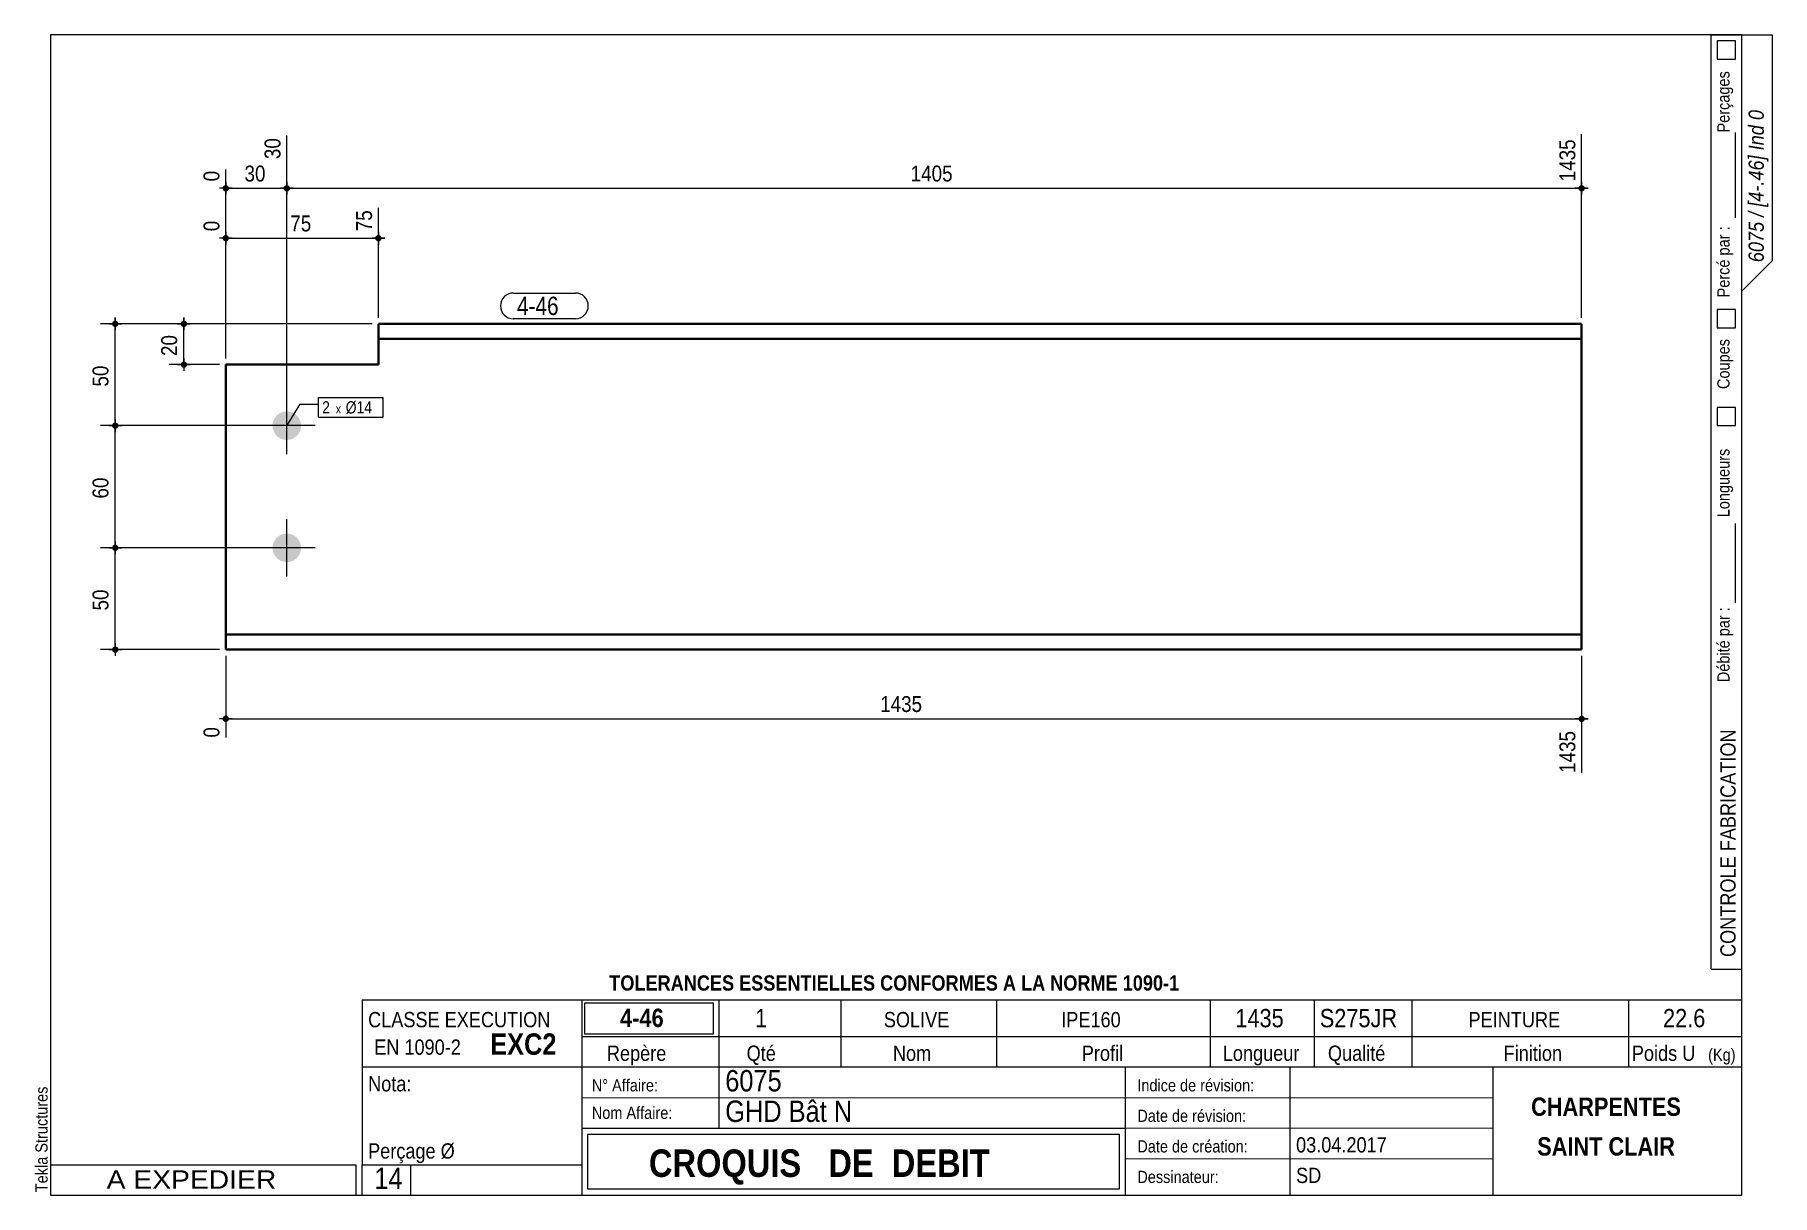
# Model space of a CAD drawing. Header units: millimetres. Extents: x 2 to 287, y 5 to 195.
import ezdxf

# ---------------------------------------------------------------- set-up
doc = ezdxf.new("R2010")
doc.units = ezdxf.units.MM
for name, color, linetype, lineweight in [('Autre type objet', 1, 'Continuous', 0), ('Boulon', 7, 'Continuous', 0), ('Cotation', 7, 'Continuous', 0), ('Désignation boulon', 3, 'Continuous', 0), ('Feuille dessin', 5, 'Continuous', 0), ('Piece', 2, 'Continuous', 0), ('Repère pièce', 3, 'Continuous', 0)]:
    doc.layers.add(name, color=color, linetype=linetype, lineweight=lineweight)
doc.styles.add('ARIAL', font='ARIAL.TTF')
doc.styles.add('ARIAL_BOLD', font='ARIALBD.TTF')
doc.styles.add('ARIAL_ITALIC', font='ARIALI.TTF')
doc.styles.add('ARIAL_NARROW', font='ARIAL.TTF')
doc.styles.add('COMIC_SANS_MS', font='COMIC.TTF')

# ---------------------------------------------------------------- blocks, each defined once
blk = doc.blocks.new('*A1')
at = {"layer": 'Boulon'}
for points in [[(46.01, 130.94), (46.01, 130.88), (46.01, 130.83), (46, 130.77), (46, 130.71), (45.99, 130.66), (45.98, 130.6), (45.97, 130.54), (45.96, 130.49), (45.94, 130.43), (45.93, 130.38), (45.91, 130.32), (45.9, 130.27), (45.88, 130.21), (45.86, 130.16), (45.84, 130.11), (45.81, 130.05), (45.79, 130), (45.76, 129.95), (45.74, 129.9), (45.71, 129.85), (45.68, 129.8), (45.65, 129.75), (45.62, 129.7), (45.59, 129.66), (45.55, 129.61), (45.52, 129.56), (45.48, 129.52), (45.45, 129.47), (45.41, 129.43), (45.37, 129.39), (45.33, 129.35), (45.29, 129.31), (45.25, 129.27), (45.2, 129.23), (45.16, 129.19), (45.12, 129.16), (45.07, 129.12), (45.02, 129.09), (44.98, 129.06), (44.93, 129.03), (44.88, 129), (44.83, 128.97), (44.78, 128.94), (44.73, 128.91), (44.68, 128.89), (44.63, 128.87), (44.57, 128.84), (44.52, 128.82), (44.47, 128.8), (44.41, 128.78), (44.36, 128.77), (44.3, 128.75), (44.25, 128.74), (44.19, 128.72), (44.14, 128.71), (44.08, 128.7), (44.02, 128.69), (43.97, 128.68), (43.91, 128.68), (43.85, 128.67), (43.79, 128.67), (43.74, 128.67), (43.68, 128.67), (43.62, 128.67), (43.57, 128.67), (43.51, 128.67), (43.45, 128.68), (43.39, 128.68), (43.34, 128.69), (43.28, 128.7), (43.22, 128.71), (43.17, 128.72), (43.11, 128.74), (43.06, 128.75), (43, 128.77), (42.95, 128.78), (42.89, 128.8), (42.84, 128.82), (42.79, 128.84), (42.73, 128.87), (42.68, 128.89), (42.63, 128.91), (42.58, 128.94), (42.53, 128.97), (42.48, 129), (42.43, 129.03), (42.38, 129.06), (42.34, 129.09), (42.29, 129.12), (42.24, 129.16), (42.2, 129.19), (42.16, 129.23), (42.11, 129.27), (42.07, 129.31), (42.03, 129.35), (41.99, 129.39), (41.95, 129.43), (41.91, 129.47), (41.88, 129.52), (41.84, 129.56), (41.81, 129.61), (41.77, 129.66), (41.74, 129.7), (41.71, 129.75), (41.68, 129.8), (41.65, 129.85), (41.62, 129.9), (41.6, 129.95), (41.57, 130), (41.55, 130.05), (41.52, 130.11), (41.5, 130.16), (41.48, 130.21), (41.46, 130.27), (41.45, 130.32), (41.43, 130.38), (41.42, 130.43), (41.4, 130.49), (41.39, 130.54), (41.38, 130.6), (41.37, 130.66), (41.36, 130.71), (41.36, 130.77), (41.35, 130.83), (41.35, 130.88), (41.35, 130.94), (41.35, 131), (41.35, 131.06), (41.35, 131.11), (41.35, 131.17), (41.36, 131.23), (41.36, 131.28), (41.37, 131.34), (41.38, 131.4), (41.39, 131.45), (41.4, 131.51), (41.42, 131.57), (41.43, 131.62), (41.45, 131.68), (41.46, 131.73), (41.48, 131.78), (41.5, 131.84), (41.52, 131.89), (41.55, 131.94), (41.57, 132), (41.6, 132.05), (41.62, 132.1), (41.65, 132.15), (41.68, 132.2), (41.71, 132.25), (41.74, 132.29), (41.77, 132.34), (41.81, 132.39), (41.84, 132.43), (41.88, 132.48), (41.91, 132.52), (41.95, 132.57), (41.99, 132.61), (42.03, 132.65), (42.07, 132.69), (42.11, 132.73), (42.16, 132.77), (42.2, 132.8), (42.24, 132.84), (42.29, 132.87), (42.34, 132.91), (42.38, 132.94), (42.43, 132.97), (42.48, 133), (42.53, 133.03), (42.58, 133.06), (42.63, 133.08), (42.68, 133.11), (42.73, 133.13), (42.79, 133.15), (42.84, 133.18), (42.89, 133.2), (42.95, 133.21), (43, 133.23), (43.06, 133.25), (43.11, 133.26), (43.17, 133.28), (43.22, 133.29), (43.28, 133.3), (43.34, 133.31), (43.39, 133.31), (43.45, 133.32), (43.51, 133.33), (43.57, 133.33), (43.62, 133.33), (43.68, 133.33), (43.74, 133.33), (43.79, 133.33), (43.85, 133.33), (43.91, 133.32), (43.97, 133.31), (44.02, 133.31), (44.08, 133.3), (44.14, 133.29), (44.19, 133.28), (44.25, 133.26), (44.3, 133.25), (44.36, 133.23), (44.41, 133.21), (44.47, 133.2), (44.52, 133.18), (44.57, 133.15), (44.63, 133.13), (44.68, 133.11), (44.73, 133.08), (44.78, 133.06), (44.83, 133.03), (44.88, 133), (44.93, 132.97), (44.98, 132.94), (45.02, 132.91), (45.07, 132.87), (45.12, 132.84), (45.16, 132.8), (45.2, 132.77), (45.25, 132.73), (45.29, 132.69), (45.33, 132.65), (45.37, 132.61), (45.41, 132.57), (45.45, 132.52), (45.48, 132.48), (45.52, 132.43), (45.55, 132.39), (45.59, 132.34), (45.62, 132.29), (45.65, 132.25), (45.68, 132.2), (45.71, 132.15), (45.74, 132.1), (45.76, 132.05), (45.79, 132), (45.81, 131.94), (45.84, 131.89), (45.86, 131.84), (45.88, 131.78), (45.9, 131.73), (45.91, 131.68), (45.93, 131.62), (45.94, 131.57), (45.96, 131.51), (45.97, 131.45), (45.98, 131.4), (45.99, 131.34), (46, 131.28), (46, 131.23), (46.01, 131.17), (46.01, 131.11), (46.01, 131.06), (46.01, 131)], [(46.01, 110.94), (46.01, 110.88), (46.01, 110.83), (46, 110.77), (46, 110.71), (45.99, 110.66), (45.98, 110.6), (45.97, 110.54), (45.96, 110.49), (45.94, 110.43), (45.93, 110.38), (45.91, 110.32), (45.9, 110.27), (45.88, 110.21), (45.86, 110.16), (45.84, 110.11), (45.81, 110.05), (45.79, 110), (45.76, 109.95), (45.74, 109.9), (45.71, 109.85), (45.68, 109.8), (45.65, 109.75), (45.62, 109.7), (45.59, 109.66), (45.55, 109.61), (45.52, 109.56), (45.48, 109.52), (45.45, 109.47), (45.41, 109.43), (45.37, 109.39), (45.33, 109.35), (45.29, 109.31), (45.25, 109.27), (45.2, 109.23), (45.16, 109.19), (45.12, 109.16), (45.07, 109.12), (45.02, 109.09), (44.98, 109.06), (44.93, 109.03), (44.88, 109), (44.83, 108.97), (44.78, 108.94), (44.73, 108.91), (44.68, 108.89), (44.63, 108.87), (44.57, 108.84), (44.52, 108.82), (44.47, 108.8), (44.41, 108.78), (44.36, 108.77), (44.3, 108.75), (44.25, 108.74), (44.19, 108.72), (44.14, 108.71), (44.08, 108.7), (44.02, 108.69), (43.97, 108.68), (43.91, 108.68), (43.85, 108.67), (43.79, 108.67), (43.74, 108.67), (43.68, 108.67), (43.62, 108.67), (43.57, 108.67), (43.51, 108.67), (43.45, 108.68), (43.39, 108.68), (43.34, 108.69), (43.28, 108.7), (43.22, 108.71), (43.17, 108.72), (43.11, 108.74), (43.06, 108.75), (43, 108.77), (42.95, 108.78), (42.89, 108.8), (42.84, 108.82), (42.79, 108.84), (42.73, 108.87), (42.68, 108.89), (42.63, 108.91), (42.58, 108.94), (42.53, 108.97), (42.48, 109), (42.43, 109.03), (42.38, 109.06), (42.34, 109.09), (42.29, 109.12), (42.24, 109.16), (42.2, 109.19), (42.16, 109.23), (42.11, 109.27), (42.07, 109.31), (42.03, 109.35), (41.99, 109.39), (41.95, 109.43), (41.91, 109.47), (41.88, 109.52), (41.84, 109.56), (41.81, 109.61), (41.77, 109.66), (41.74, 109.7), (41.71, 109.75), (41.68, 109.8), (41.65, 109.85), (41.62, 109.9), (41.6, 109.95), (41.57, 110), (41.55, 110.05), (41.52, 110.11), (41.5, 110.16), (41.48, 110.21), (41.46, 110.27), (41.45, 110.32), (41.43, 110.38), (41.42, 110.43), (41.4, 110.49), (41.39, 110.54), (41.38, 110.6), (41.37, 110.66), (41.36, 110.71), (41.36, 110.77), (41.35, 110.83), (41.35, 110.88), (41.35, 110.94), (41.35, 111), (41.35, 111.06), (41.35, 111.11), (41.35, 111.17), (41.36, 111.23), (41.36, 111.28), (41.37, 111.34), (41.38, 111.4), (41.39, 111.45), (41.4, 111.51), (41.42, 111.57), (41.43, 111.62), (41.45, 111.68), (41.46, 111.73), (41.48, 111.78), (41.5, 111.84), (41.52, 111.89), (41.55, 111.94), (41.57, 112), (41.6, 112.05), (41.62, 112.1), (41.65, 112.15), (41.68, 112.2), (41.71, 112.25), (41.74, 112.29), (41.77, 112.34), (41.81, 112.39), (41.84, 112.43), (41.88, 112.48), (41.91, 112.52), (41.95, 112.57), (41.99, 112.61), (42.03, 112.65), (42.07, 112.69), (42.11, 112.73), (42.16, 112.77), (42.2, 112.8), (42.24, 112.84), (42.29, 112.87), (42.34, 112.91), (42.38, 112.94), (42.43, 112.97), (42.48, 113), (42.53, 113.03), (42.58, 113.06), (42.63, 113.08), (42.68, 113.11), (42.73, 113.13), (42.79, 113.15), (42.84, 113.18), (42.89, 113.2), (42.95, 113.21), (43, 113.23), (43.06, 113.25), (43.11, 113.26), (43.17, 113.28), (43.22, 113.29), (43.28, 113.3), (43.34, 113.31), (43.39, 113.31), (43.45, 113.32), (43.51, 113.33), (43.57, 113.33), (43.62, 113.33), (43.68, 113.33), (43.74, 113.33), (43.79, 113.33), (43.85, 113.33), (43.91, 113.32), (43.97, 113.31), (44.02, 113.31), (44.08, 113.3), (44.14, 113.29), (44.19, 113.28), (44.25, 113.26), (44.3, 113.25), (44.36, 113.23), (44.41, 113.21), (44.47, 113.2), (44.52, 113.18), (44.57, 113.15), (44.63, 113.13), (44.68, 113.11), (44.73, 113.08), (44.78, 113.06), (44.83, 113.03), (44.88, 113), (44.93, 112.97), (44.98, 112.94), (45.02, 112.91), (45.07, 112.87), (45.12, 112.84), (45.16, 112.8), (45.2, 112.77), (45.25, 112.73), (45.29, 112.69), (45.33, 112.65), (45.37, 112.61), (45.41, 112.57), (45.45, 112.52), (45.48, 112.48), (45.52, 112.43), (45.55, 112.39), (45.59, 112.34), (45.62, 112.29), (45.65, 112.25), (45.68, 112.2), (45.71, 112.15), (45.74, 112.1), (45.76, 112.05), (45.79, 112), (45.81, 111.94), (45.84, 111.89), (45.86, 111.84), (45.88, 111.78), (45.9, 111.73), (45.91, 111.68), (45.93, 111.62), (45.94, 111.57), (45.96, 111.51), (45.97, 111.45), (45.98, 111.4), (45.99, 111.34), (46, 111.28), (46, 111.23), (46.01, 111.17), (46.01, 111.11), (46.01, 111.06), (46.01, 111)]]:
    blk.add_hatch(color=256, dxfattribs=at).paths.add_polyline_path(points, flags=17)
at = {"layer": 'Boulon', "linetype": 'Continuous', "lineweight": 0}
for p, q in [((43.68, 126.33), (43.68, 135.67)), ((48.35, 131), (39.01, 131)), ((43.68, 106.33), (43.68, 115.67)), ((48.35, 111), (39.01, 111))]:
    blk.add_line(p, q, dxfattribs=at)
blk = doc.blocks.new('*A2')
at = {"layer": 'Piece', "color": 2, "linetype": 'Continuous', "lineweight": 40}
for p, q in [((125.346667, 147.665221), (58.68, 147.665221)), ((58.68, 147.665221), (58.68, 140.998555)), ((125.346667, 145.198555), (58.68, 145.198555)), ((255.78, 147.665221), (125.446667, 147.665221)), ((255.78, 145.198555), (125.446667, 145.198555)), ((255.78, 147.665221), (255.78, 94.331888)), ((58.68, 140.998555), (33.68, 140.998555)), ((33.68, 140.998555), (33.68, 94.331888)), ((125.346667, 96.798555), (33.68, 96.798555)), ((255.78, 96.798555), (125.446667, 96.798555)), ((125.346667, 94.331888), (33.68, 94.331888)), ((255.78, 94.331888), (125.446667, 94.331888))]:
    blk.add_line(p, q, dxfattribs=at)
blk = doc.blocks.new('*A3')
at = {"layer": 'Feuille dessin', "linetype": 'Continuous', "lineweight": 0}
for p, q in [((282, 195), (5, 195)), ((5, 195), (5, 5)), ((282, 5), (282, 195)), ((5, 5), (282, 5))]:
    blk.add_line(p, q, dxfattribs=at)
at = {"layer": 'Feuille dessin', "style": 'ARIAL', "width": 0.85}
blk.add_text('Tekla Structures', height=2, rotation=90, dxfattribs=at).set_placement((4.5, 5.5))
blk = doc.blocks.new('*A4')
at = {"layer": 'Autre type objet', "linetype": 'Continuous', "lineweight": 0}
for p, q in [((277, 42), (277, 195)), ((277, 195), (287, 195)), ((278, 194), (278, 191)), ((281, 194), (278, 194)), ((281, 191), (281, 194)), ((282, 42), (282, 195)), ((287, 195), (287, 158)), ((278, 191), (281, 191)), ((281, 165), (281, 179)), ((287, 158), (282, 153)), ((278, 150), (278, 147)), ((281, 150), (278, 150)), ((281, 147), (281, 150)), ((278, 147), (281, 147)), ((278, 134), (278, 131)), ((281, 134), (278, 134)), ((281, 131), (281, 134)), ((278, 131), (281, 131)), ((281, 102), (281, 115)), ((277, 42), (282, 42))]:
    blk.add_line(p, q, dxfattribs=at)
at = {"layer": 'Autre type objet', "width": 0.85}
for s, height, style, p in [('Perçages', 2, 'ARIAL', (280, 179)), ('6075 / [4-.46] Ind 0', 2.5, 'ARIAL_ITALIC', (285.619109, 157.760245)), ('Percé par :', 2, 'ARIAL', (280, 152)), ('Coupes', 2, 'ARIAL', (280, 137)), ('Longueurs', 2, 'ARIAL', (280, 116)), ('Débité par :', 2, 'ARIAL', (280, 89)), ('CONTROLE FABRICATION', 2.5, 'ARIAL', (281, 44))]:
    blk.add_text(s, height=height, rotation=90, dxfattribs=dict(at, style=style)).set_placement(p)
blk = doc.blocks.new('*A5')
at = {"layer": 'Autre type objet', "linetype": 'Continuous', "lineweight": 0}
for p, q in [((56, 37), (92, 37)), ((56, 37), (56, 10)), ((92, 37), (92, 10)), ((56, 26), (92, 26)), ((56, 10), (92, 10)), ((56, 5), (56, 10)), ((64, 5), (64, 10)), ((56, 5), (64, 5))]:
    blk.add_line(p, q, dxfattribs=at)
at = {"layer": 'Autre type objet', "width": 0.85}
for s, height, style, p in [('CLASSE EXECUTION', 2.5, 'ARIAL', (57, 32.5)), ('EXC2', 3.5, 'ARIAL_BOLD', (77, 28)), ('EN 1090-2', 2.5, 'ARIAL', (58, 28)), ('Nota:', 2.5, 'ARIAL', (57, 22)), ('Perçage Ø', 2.5, 'ARIAL', (57, 11)), ('14', 3.5, 'ARIAL_NARROW', (58.014234, 6))]:
    blk.add_text(s, height=height, dxfattribs=dict(at, style=style)).set_placement(p)
blk = doc.blocks.new('*A6')
at = {"layer": 'Autre type objet', "linetype": 'Continuous', "lineweight": 0}
for p, q in [((92, 37), (282, 37)), ((92, 37), (92, 31)), ((114.5, 31), (114.5, 37)), ((134.5, 31), (134.5, 37)), ((160, 31), (160, 37)), ((195, 31), (195, 37)), ((212, 31), (212, 37)), ((228, 31), (228, 37)), ((263.5, 31), (263.5, 37)), ((282, 31), (282, 37)), ((92.51953, 36.5), (113.5, 36.5)), ((92.51953, 31.394341), (92.51953, 36.5)), ((113.5, 36.5), (113.5, 31.394341)), ((113.5, 31.394341), (92.51953, 31.394341)), ((92, 31), (282, 31)), ((92, 31), (92, 5)), ((114.5, 16), (114.5, 31)), ((134.5, 26), (134.5, 31)), ((160, 26), (160, 31)), ((195, 26), (195, 31)), ((212, 26), (212, 31)), ((228, 26), (228, 31)), ((263.5, 26), (263.5, 31)), ((282, 5), (282, 31)), ((92, 26), (282, 26)), ((181, 26), (181, 5)), ((208, 26), (208, 5)), ((241.262466, 5), (241.262466, 26)), ((92, 21), (241.327069, 20.935451)), ((92, 16), (181, 16)), ((93, 15), (180, 15)), ((93, 6), (93, 15)), ((180, 15), (180, 6)), ((181, 16), (241.297815, 16.021151)), ((181, 11), (241.217807, 10.969512)), ((180, 6), (93, 6)), ((92, 5), (282, 5))]:
    blk.add_line(p, q, dxfattribs=at)
at = {"layer": 'Autre type objet', "width": 0.85}
for s, height, style, p in [('TOLERANCES ESSENTIELLES CONFORMES A LA NORME 1090-1', 2.5, 'ARIAL_BOLD', (96.5, 38.5)), ('4-46', 3, 'ARIAL_BOLD', (98.285724, 32.540141)), ('1', 3, 'ARIAL', (120.389893, 32.5)), ('SOLIVE', 2.5, 'ARIAL', (141.474609, 32.5)), ('IPE160', 2.5, 'ARIAL', (170.538574, 32.5)), ('1435', 3, 'ARIAL', (199.053223, 32.5)), ('S275JR', 3, 'ARIAL', (212.880127, 32.5)), ('PEINTURE', 2.5, 'ARIAL', (237.24646, 32.5)), ('22.6', 3, 'ARIAL', (269.109863, 32.5)), ('Repère', 2.5, 'ARIAL', (96.112978, 27)), ('Qté', 2.5, 'ARIAL', (119, 27)), ('Nom', 2.5, 'ARIAL', (142.961426, 27)), ('Profil', 2.5, 'ARIAL', (173.903564, 27)), ('Longueur', 2.5, 'ARIAL', (197, 27)), ('Qualité', 2.5, 'ARIAL', (214.218018, 27)), ('Finition', 2.5, 'ARIAL', (243, 27)), ('Poids U', 2.5, 'ARIAL', (264, 27)), ('(Kg)', 2, 'ARIAL', (276.5, 27)), ('N° Affaire:', 2, 'ARIAL', (93.640566, 22)), ('6075', 3.5, 'ARIAL', (115.5, 22)), ('Indice de révision:', 2, 'ARIAL', (183, 22)), ('GHD Bât N', 3.5, 'ARIAL', (115.5, 17)), ('CHARPENTES', 3, 'ARIAL_BOLD', (247.5, 18)), ('Nom Affaire:', 2, 'ARIAL', (93.640566, 17.5)), ('Date de révision:', 2, 'ARIAL', (183, 17)), ('03.04.2017', 2.5, 'ARIAL', (209, 12)), ('SAINT CLAIR', 3, 'ARIAL_BOLD', (248.5, 11.5)), ('CROQUIS   DE  DEBIT', 4.5, 'ARIAL_BOLD', (103, 8)), ('Date de création:', 2, 'ARIAL', (183, 12)), ('Dessinateur:', 2, 'ARIAL', (183, 7)), ('SD', 2.5, 'ARIAL', (209, 7))]:
    blk.add_text(s, height=height, dxfattribs=dict(at, style=style)).set_placement(p)
blk = doc.blocks.new('*A7')
at = {"layer": 'Autre type objet', "linetype": 'Continuous', "lineweight": 0}
for p, q in [((5, 10), (55, 10)), ((5, 10), (5, 5)), ((55, 10), (55, 5)), ((5, 5), (55, 5))]:
    blk.add_line(p, q, dxfattribs=at)
at = {"layer": 'Autre type objet', "style": 'ARIAL', "width": 1.105}
blk.add_text('A EXPEDIER', height=3, dxfattribs=at).set_placement((14.169647, 6.073465))
blk = doc.blocks.new('*A8')
at = {"layer": 'Cotation'}
for points in [[(33.65, 82.48), (33.63, 82.48), (33.6, 82.48), (33.58, 82.49), (33.55, 82.49), (33.53, 82.5), (33.5, 82.51), (33.48, 82.52), (33.46, 82.53), (33.43, 82.54), (33.41, 82.55), (33.39, 82.57), (33.37, 82.58), (33.35, 82.6), (33.33, 82.61), (33.31, 82.63), (33.29, 82.65), (33.28, 82.67), (33.26, 82.69), (33.25, 82.71), (33.23, 82.73), (33.22, 82.75), (33.21, 82.78), (33.2, 82.8), (33.19, 82.82), (33.18, 82.85), (33.18, 82.87), (33.17, 82.9), (33.17, 82.92), (33.16, 82.95), (33.16, 82.97), (33.16, 83), (33.16, 83.02), (33.16, 83.05), (33.17, 83.07), (33.17, 83.1), (33.18, 83.12), (33.18, 83.15), (33.19, 83.17), (33.2, 83.2), (33.21, 83.22), (33.22, 83.24), (33.23, 83.27), (33.25, 83.29), (33.26, 83.31), (33.28, 83.33), (33.29, 83.35), (33.31, 83.37), (33.33, 83.38), (33.35, 83.4), (33.37, 83.42), (33.39, 83.43), (33.41, 83.44), (33.43, 83.46), (33.46, 83.47), (33.48, 83.48), (33.5, 83.49), (33.53, 83.5), (33.55, 83.5), (33.58, 83.51), (33.6, 83.51), (33.63, 83.52), (33.65, 83.52), (33.68, 83.52), (33.71, 83.52), (33.73, 83.52), (33.76, 83.51), (33.78, 83.51), (33.81, 83.5), (33.83, 83.5), (33.86, 83.49), (33.88, 83.48), (33.9, 83.47), (33.93, 83.46), (33.95, 83.44), (33.97, 83.43), (33.99, 83.42), (34.01, 83.4), (34.03, 83.38), (34.05, 83.37), (34.07, 83.35), (34.08, 83.33), (34.1, 83.31), (34.11, 83.29), (34.13, 83.27), (34.14, 83.24), (34.15, 83.22), (34.16, 83.2), (34.17, 83.17), (34.18, 83.15), (34.18, 83.12), (34.19, 83.1), (34.19, 83.07), (34.2, 83.05), (34.2, 83.02), (34.2, 83), (34.2, 82.97), (34.2, 82.95), (34.19, 82.92), (34.19, 82.9), (34.18, 82.87), (34.18, 82.85), (34.17, 82.82), (34.16, 82.8), (34.15, 82.78), (34.14, 82.75), (34.13, 82.73), (34.11, 82.71), (34.1, 82.69), (34.08, 82.67), (34.07, 82.65), (34.05, 82.63), (34.03, 82.61), (34.01, 82.6), (33.99, 82.58), (33.97, 82.57), (33.95, 82.55), (33.93, 82.54), (33.9, 82.53), (33.88, 82.52), (33.86, 82.51), (33.83, 82.5), (33.81, 82.49), (33.78, 82.49), (33.76, 82.48), (33.73, 82.48), (33.71, 82.48), (33.68, 82.48)], [(255.75, 82.48), (255.73, 82.48), (255.7, 82.48), (255.68, 82.49), (255.65, 82.49), (255.63, 82.5), (255.6, 82.51), (255.58, 82.52), (255.56, 82.53), (255.53, 82.54), (255.51, 82.55), (255.49, 82.57), (255.47, 82.58), (255.45, 82.6), (255.43, 82.61), (255.41, 82.63), (255.39, 82.65), (255.38, 82.67), (255.36, 82.69), (255.35, 82.71), (255.33, 82.73), (255.32, 82.75), (255.31, 82.78), (255.3, 82.8), (255.29, 82.82), (255.28, 82.85), (255.28, 82.87), (255.27, 82.9), (255.27, 82.92), (255.26, 82.95), (255.26, 82.97), (255.26, 83), (255.26, 83.02), (255.26, 83.05), (255.27, 83.07), (255.27, 83.1), (255.28, 83.12), (255.28, 83.15), (255.29, 83.17), (255.3, 83.2), (255.31, 83.22), (255.32, 83.24), (255.33, 83.27), (255.35, 83.29), (255.36, 83.31), (255.38, 83.33), (255.39, 83.35), (255.41, 83.37), (255.43, 83.38), (255.45, 83.4), (255.47, 83.42), (255.49, 83.43), (255.51, 83.44), (255.53, 83.46), (255.56, 83.47), (255.58, 83.48), (255.6, 83.49), (255.63, 83.5), (255.65, 83.5), (255.68, 83.51), (255.7, 83.51), (255.73, 83.52), (255.75, 83.52), (255.78, 83.52), (255.81, 83.52), (255.83, 83.52), (255.86, 83.51), (255.88, 83.51), (255.91, 83.5), (255.93, 83.5), (255.96, 83.49), (255.98, 83.48), (256, 83.47), (256.03, 83.46), (256.05, 83.44), (256.07, 83.43), (256.09, 83.42), (256.11, 83.4), (256.13, 83.38), (256.15, 83.37), (256.17, 83.35), (256.18, 83.33), (256.2, 83.31), (256.21, 83.29), (256.23, 83.27), (256.24, 83.24), (256.25, 83.22), (256.26, 83.2), (256.27, 83.17), (256.28, 83.15), (256.28, 83.12), (256.29, 83.1), (256.29, 83.07), (256.3, 83.05), (256.3, 83.02), (256.3, 83), (256.3, 82.97), (256.3, 82.95), (256.29, 82.92), (256.29, 82.9), (256.28, 82.87), (256.28, 82.85), (256.27, 82.82), (256.26, 82.8), (256.25, 82.78), (256.24, 82.75), (256.23, 82.73), (256.21, 82.71), (256.2, 82.69), (256.18, 82.67), (256.17, 82.65), (256.15, 82.63), (256.13, 82.61), (256.11, 82.6), (256.09, 82.58), (256.07, 82.57), (256.05, 82.55), (256.03, 82.54), (256, 82.53), (255.98, 82.52), (255.96, 82.51), (255.93, 82.5), (255.91, 82.49), (255.88, 82.49), (255.86, 82.48), (255.83, 82.48), (255.81, 82.48), (255.78, 82.48)]]:
    blk.add_hatch(color=256, dxfattribs=at).paths.add_polyline_path(points, flags=17)
at = {"layer": 'Cotation', "linetype": 'Continuous', "lineweight": 0}
for p, q in [((33.68, 93.33), (33.68, 79.93)), ((255.78, 93.33), (255.78, 74.14)), ((34.72, 83), (32.64, 83)), ((33.68, 83), (32.64, 83)), ((33.68, 84.04), (33.68, 81.96)), ((33.68, 83), (255.78, 83)), ((256.82, 83), (254.74, 83)), ((255.78, 84.04), (255.78, 81.96)), ((255.78, 83), (256.82, 83))]:
    blk.add_line(p, q, dxfattribs=at)
at = {"layer": 'Cotation'}
for p in [(33.68, 83), (255.78, 83)]:
    blk.add_point(p, dxfattribs=at)
at = {"layer": 'Cotation', "style": 'ARIAL', "width": 0.85}
blk.add_text('1435', height=2.6, dxfattribs=at).set_placement((140.87, 84.12))
for s, p in [('0', (32.64, 79.93)), ('1435', (254.74, 74.14))]:
    blk.add_text(s, height=2.6, rotation=90.0002, dxfattribs=at).set_placement(p)
blk = doc.blocks.new('*A9')
at = {"layer": 'Cotation'}
for points in [[(33.65, 161.17), (33.63, 161.18), (33.6, 161.18), (33.58, 161.18), (33.55, 161.19), (33.53, 161.2), (33.5, 161.2), (33.48, 161.21), (33.46, 161.22), (33.43, 161.24), (33.41, 161.25), (33.39, 161.26), (33.37, 161.28), (33.35, 161.29), (33.33, 161.31), (33.31, 161.33), (33.29, 161.34), (33.28, 161.36), (33.26, 161.38), (33.25, 161.41), (33.23, 161.43), (33.22, 161.45), (33.21, 161.47), (33.2, 161.5), (33.19, 161.52), (33.18, 161.54), (33.18, 161.57), (33.17, 161.59), (33.17, 161.62), (33.16, 161.64), (33.16, 161.67), (33.16, 161.69), (33.16, 161.72), (33.16, 161.75), (33.17, 161.77), (33.17, 161.8), (33.18, 161.82), (33.18, 161.84), (33.19, 161.87), (33.2, 161.89), (33.21, 161.92), (33.22, 161.94), (33.23, 161.96), (33.25, 161.98), (33.26, 162), (33.28, 162.02), (33.29, 162.04), (33.31, 162.06), (33.33, 162.08), (33.35, 162.1), (33.37, 162.11), (33.39, 162.13), (33.41, 162.14), (33.43, 162.15), (33.46, 162.16), (33.48, 162.17), (33.5, 162.18), (33.53, 162.19), (33.55, 162.2), (33.58, 162.2), (33.6, 162.21), (33.63, 162.21), (33.65, 162.21), (33.68, 162.21), (33.71, 162.21), (33.73, 162.21), (33.76, 162.21), (33.78, 162.2), (33.81, 162.2), (33.83, 162.19), (33.86, 162.18), (33.88, 162.17), (33.9, 162.16), (33.93, 162.15), (33.95, 162.14), (33.97, 162.13), (33.99, 162.11), (34.01, 162.1), (34.03, 162.08), (34.05, 162.06), (34.07, 162.04), (34.08, 162.02), (34.1, 162), (34.11, 161.98), (34.13, 161.96), (34.14, 161.94), (34.15, 161.92), (34.16, 161.89), (34.17, 161.87), (34.18, 161.84), (34.18, 161.82), (34.19, 161.8), (34.19, 161.77), (34.2, 161.75), (34.2, 161.72), (34.2, 161.69), (34.2, 161.67), (34.2, 161.64), (34.19, 161.62), (34.19, 161.59), (34.18, 161.57), (34.18, 161.54), (34.17, 161.52), (34.16, 161.5), (34.15, 161.47), (34.14, 161.45), (34.13, 161.43), (34.11, 161.41), (34.1, 161.38), (34.08, 161.36), (34.07, 161.34), (34.05, 161.33), (34.03, 161.31), (34.01, 161.29), (33.99, 161.28), (33.97, 161.26), (33.95, 161.25), (33.93, 161.24), (33.9, 161.22), (33.88, 161.21), (33.86, 161.2), (33.83, 161.2), (33.81, 161.19), (33.78, 161.18), (33.76, 161.18), (33.73, 161.18), (33.71, 161.17), (33.68, 161.17)], [(58.65, 161.17), (58.63, 161.18), (58.6, 161.18), (58.58, 161.18), (58.55, 161.19), (58.53, 161.2), (58.5, 161.2), (58.48, 161.21), (58.46, 161.22), (58.43, 161.24), (58.41, 161.25), (58.39, 161.26), (58.37, 161.28), (58.35, 161.29), (58.33, 161.31), (58.31, 161.33), (58.29, 161.34), (58.28, 161.36), (58.26, 161.38), (58.25, 161.41), (58.23, 161.43), (58.22, 161.45), (58.21, 161.47), (58.2, 161.5), (58.19, 161.52), (58.18, 161.54), (58.18, 161.57), (58.17, 161.59), (58.17, 161.62), (58.16, 161.64), (58.16, 161.67), (58.16, 161.69), (58.16, 161.72), (58.16, 161.75), (58.17, 161.77), (58.17, 161.8), (58.18, 161.82), (58.18, 161.84), (58.19, 161.87), (58.2, 161.89), (58.21, 161.92), (58.22, 161.94), (58.23, 161.96), (58.25, 161.98), (58.26, 162), (58.28, 162.02), (58.29, 162.04), (58.31, 162.06), (58.33, 162.08), (58.35, 162.1), (58.37, 162.11), (58.39, 162.13), (58.41, 162.14), (58.43, 162.15), (58.46, 162.16), (58.48, 162.17), (58.5, 162.18), (58.53, 162.19), (58.55, 162.2), (58.58, 162.2), (58.6, 162.21), (58.63, 162.21), (58.65, 162.21), (58.68, 162.21), (58.71, 162.21), (58.73, 162.21), (58.76, 162.21), (58.78, 162.2), (58.81, 162.2), (58.83, 162.19), (58.86, 162.18), (58.88, 162.17), (58.9, 162.16), (58.93, 162.15), (58.95, 162.14), (58.97, 162.13), (58.99, 162.11), (59.01, 162.1), (59.03, 162.08), (59.05, 162.06), (59.07, 162.04), (59.08, 162.02), (59.1, 162), (59.11, 161.98), (59.13, 161.96), (59.14, 161.94), (59.15, 161.92), (59.16, 161.89), (59.17, 161.87), (59.18, 161.84), (59.18, 161.82), (59.19, 161.8), (59.19, 161.77), (59.2, 161.75), (59.2, 161.72), (59.2, 161.69), (59.2, 161.67), (59.2, 161.64), (59.19, 161.62), (59.19, 161.59), (59.18, 161.57), (59.18, 161.54), (59.17, 161.52), (59.16, 161.5), (59.15, 161.47), (59.14, 161.45), (59.13, 161.43), (59.11, 161.41), (59.1, 161.38), (59.08, 161.36), (59.07, 161.34), (59.05, 161.33), (59.03, 161.31), (59.01, 161.29), (58.99, 161.28), (58.97, 161.26), (58.95, 161.25), (58.93, 161.24), (58.9, 161.22), (58.88, 161.21), (58.86, 161.2), (58.83, 161.2), (58.81, 161.19), (58.78, 161.18), (58.76, 161.18), (58.73, 161.18), (58.71, 161.17), (58.68, 161.17)]]:
    blk.add_hatch(color=256, dxfattribs=at).paths.add_polyline_path(points, flags=17)
at = {"layer": 'Cotation', "linetype": 'Continuous', "lineweight": 0}
for p, q in [((58.68, 148.67), (58.68, 166.69)), ((33.68, 142), (33.68, 164.76)), ((33.68, 162.73), (33.68, 160.65)), ((58.68, 162.73), (58.68, 160.65)), ((34.72, 161.69), (32.64, 161.69)), ((33.68, 161.69), (32.64, 161.69)), ((33.68, 161.69), (58.68, 161.69)), ((59.72, 161.69), (57.64, 161.69)), ((58.68, 161.69), (59.72, 161.69))]:
    blk.add_line(p, q, dxfattribs=at)
at = {"layer": 'Cotation'}
for p in [(33.68, 161.69), (58.68, 161.69)]:
    blk.add_point(p, dxfattribs=at)
at = {"layer": 'Cotation', "style": 'ARIAL', "width": 0.85}
blk.add_text('75', height=2.6, dxfattribs=at).set_placement((44.25, 162.81))
for s, p in [('75', (57.64, 162.83)), ('0', (32.64, 162.83))]:
    blk.add_text(s, height=2.6, rotation=90.0002, dxfattribs=at).set_placement(p)
blk = doc.blocks.new('*A10')
at = {"layer": 'Cotation'}
for points in [[(33.65, 169.34), (33.63, 169.34), (33.6, 169.35), (33.58, 169.35), (33.55, 169.36), (33.53, 169.36), (33.5, 169.37), (33.48, 169.38), (33.46, 169.39), (33.43, 169.4), (33.41, 169.42), (33.39, 169.43), (33.37, 169.44), (33.35, 169.46), (33.33, 169.48), (33.31, 169.49), (33.29, 169.51), (33.28, 169.53), (33.26, 169.55), (33.25, 169.57), (33.23, 169.59), (33.22, 169.62), (33.21, 169.64), (33.2, 169.66), (33.19, 169.69), (33.18, 169.71), (33.18, 169.74), (33.17, 169.76), (33.17, 169.79), (33.16, 169.81), (33.16, 169.84), (33.16, 169.86), (33.16, 169.89), (33.16, 169.91), (33.17, 169.94), (33.17, 169.96), (33.18, 169.99), (33.18, 170.01), (33.19, 170.04), (33.2, 170.06), (33.21, 170.08), (33.22, 170.11), (33.23, 170.13), (33.25, 170.15), (33.26, 170.17), (33.28, 170.19), (33.29, 170.21), (33.31, 170.23), (33.33, 170.25), (33.35, 170.26), (33.37, 170.28), (33.39, 170.29), (33.41, 170.31), (33.43, 170.32), (33.46, 170.33), (33.48, 170.34), (33.5, 170.35), (33.53, 170.36), (33.55, 170.37), (33.58, 170.37), (33.6, 170.38), (33.63, 170.38), (33.65, 170.38), (33.68, 170.38), (33.71, 170.38), (33.73, 170.38), (33.76, 170.38), (33.78, 170.37), (33.81, 170.37), (33.83, 170.36), (33.86, 170.35), (33.88, 170.34), (33.9, 170.33), (33.93, 170.32), (33.95, 170.31), (33.97, 170.29), (33.99, 170.28), (34.01, 170.26), (34.03, 170.25), (34.05, 170.23), (34.07, 170.21), (34.08, 170.19), (34.1, 170.17), (34.11, 170.15), (34.13, 170.13), (34.14, 170.11), (34.15, 170.08), (34.16, 170.06), (34.17, 170.04), (34.18, 170.01), (34.18, 169.99), (34.19, 169.96), (34.19, 169.94), (34.2, 169.91), (34.2, 169.89), (34.2, 169.86), (34.2, 169.84), (34.2, 169.81), (34.19, 169.79), (34.19, 169.76), (34.18, 169.74), (34.18, 169.71), (34.17, 169.69), (34.16, 169.66), (34.15, 169.64), (34.14, 169.62), (34.13, 169.59), (34.11, 169.57), (34.1, 169.55), (34.08, 169.53), (34.07, 169.51), (34.05, 169.49), (34.03, 169.48), (34.01, 169.46), (33.99, 169.44), (33.97, 169.43), (33.95, 169.42), (33.93, 169.4), (33.9, 169.39), (33.88, 169.38), (33.86, 169.37), (33.83, 169.36), (33.81, 169.36), (33.78, 169.35), (33.76, 169.35), (33.73, 169.34), (33.71, 169.34), (33.68, 169.34)], [(43.65, 169.34), (43.63, 169.34), (43.6, 169.35), (43.58, 169.35), (43.55, 169.36), (43.53, 169.36), (43.5, 169.37), (43.48, 169.38), (43.46, 169.39), (43.43, 169.4), (43.41, 169.42), (43.39, 169.43), (43.37, 169.44), (43.35, 169.46), (43.33, 169.48), (43.31, 169.49), (43.29, 169.51), (43.28, 169.53), (43.26, 169.55), (43.25, 169.57), (43.23, 169.59), (43.22, 169.62), (43.21, 169.64), (43.2, 169.66), (43.19, 169.69), (43.18, 169.71), (43.18, 169.74), (43.17, 169.76), (43.17, 169.79), (43.16, 169.81), (43.16, 169.84), (43.16, 169.86), (43.16, 169.89), (43.16, 169.91), (43.17, 169.94), (43.17, 169.96), (43.18, 169.99), (43.18, 170.01), (43.19, 170.04), (43.2, 170.06), (43.21, 170.08), (43.22, 170.11), (43.23, 170.13), (43.25, 170.15), (43.26, 170.17), (43.28, 170.19), (43.29, 170.21), (43.31, 170.23), (43.33, 170.25), (43.35, 170.26), (43.37, 170.28), (43.39, 170.29), (43.41, 170.31), (43.43, 170.32), (43.46, 170.33), (43.48, 170.34), (43.5, 170.35), (43.53, 170.36), (43.55, 170.37), (43.58, 170.37), (43.6, 170.38), (43.63, 170.38), (43.65, 170.38), (43.68, 170.38), (43.71, 170.38), (43.73, 170.38), (43.76, 170.38), (43.78, 170.37), (43.81, 170.37), (43.83, 170.36), (43.86, 170.35), (43.88, 170.34), (43.9, 170.33), (43.93, 170.32), (43.95, 170.31), (43.97, 170.29), (43.99, 170.28), (44.01, 170.26), (44.03, 170.25), (44.05, 170.23), (44.07, 170.21), (44.08, 170.19), (44.1, 170.17), (44.11, 170.15), (44.13, 170.13), (44.14, 170.11), (44.15, 170.08), (44.16, 170.06), (44.17, 170.04), (44.18, 170.01), (44.18, 169.99), (44.19, 169.96), (44.19, 169.94), (44.2, 169.91), (44.2, 169.89), (44.2, 169.86), (44.2, 169.84), (44.2, 169.81), (44.19, 169.79), (44.19, 169.76), (44.18, 169.74), (44.18, 169.71), (44.17, 169.69), (44.16, 169.66), (44.15, 169.64), (44.14, 169.62), (44.13, 169.59), (44.11, 169.57), (44.1, 169.55), (44.08, 169.53), (44.07, 169.51), (44.05, 169.49), (44.03, 169.48), (44.01, 169.46), (43.99, 169.44), (43.97, 169.43), (43.95, 169.42), (43.93, 169.4), (43.9, 169.39), (43.88, 169.38), (43.86, 169.37), (43.83, 169.36), (43.81, 169.36), (43.78, 169.35), (43.76, 169.35), (43.73, 169.34), (43.71, 169.34), (43.68, 169.34)]]:
    blk.add_hatch(color=256, dxfattribs=at).paths.add_polyline_path(points, flags=17)
at = {"layer": 'Cotation', "linetype": 'Continuous', "lineweight": 0}
for p, q in [((43.68, 132), (43.68, 178.5)), ((33.68, 142), (33.68, 172.93)), ((33.68, 170.9), (33.68, 168.82)), ((43.68, 170.9), (43.68, 168.82)), ((34.72, 169.86), (32.64, 169.86)), ((33.68, 169.86), (32.64, 169.86)), ((33.68, 169.86), (43.68, 169.86)), ((44.72, 169.86), (42.64, 169.86)), ((43.68, 169.86), (44.72, 169.86))]:
    blk.add_line(p, q, dxfattribs=at)
at = {"layer": 'Cotation'}
for p in [(33.68, 169.86), (43.68, 169.86)]:
    blk.add_point(p, dxfattribs=at)
at = {"layer": 'Cotation', "style": 'ARIAL', "width": 0.85}
for s, p in [('30', (42.64, 174.64)), ('0', (32.64, 171))]:
    blk.add_text(s, height=2.6, rotation=90.0002, dxfattribs=at).set_placement(p)
blk.add_text('30', height=2.6, dxfattribs=at).set_placement((36.75, 170.98))
blk = doc.blocks.new('*A11')
at = {"layer": 'Cotation'}
for points in [[(43.65, 169.34), (43.63, 169.34), (43.6, 169.35), (43.58, 169.35), (43.55, 169.36), (43.53, 169.36), (43.5, 169.37), (43.48, 169.38), (43.46, 169.39), (43.43, 169.4), (43.41, 169.42), (43.39, 169.43), (43.37, 169.44), (43.35, 169.46), (43.33, 169.48), (43.31, 169.49), (43.29, 169.51), (43.28, 169.53), (43.26, 169.55), (43.25, 169.57), (43.23, 169.59), (43.22, 169.62), (43.21, 169.64), (43.2, 169.66), (43.19, 169.69), (43.18, 169.71), (43.18, 169.74), (43.17, 169.76), (43.17, 169.79), (43.16, 169.81), (43.16, 169.84), (43.16, 169.86), (43.16, 169.89), (43.16, 169.91), (43.17, 169.94), (43.17, 169.96), (43.18, 169.99), (43.18, 170.01), (43.19, 170.04), (43.2, 170.06), (43.21, 170.08), (43.22, 170.11), (43.23, 170.13), (43.25, 170.15), (43.26, 170.17), (43.28, 170.19), (43.29, 170.21), (43.31, 170.23), (43.33, 170.25), (43.35, 170.26), (43.37, 170.28), (43.39, 170.29), (43.41, 170.31), (43.43, 170.32), (43.46, 170.33), (43.48, 170.34), (43.5, 170.35), (43.53, 170.36), (43.55, 170.37), (43.58, 170.37), (43.6, 170.38), (43.63, 170.38), (43.65, 170.38), (43.68, 170.38), (43.71, 170.38), (43.73, 170.38), (43.76, 170.38), (43.78, 170.37), (43.81, 170.37), (43.83, 170.36), (43.86, 170.35), (43.88, 170.34), (43.9, 170.33), (43.93, 170.32), (43.95, 170.31), (43.97, 170.29), (43.99, 170.28), (44.01, 170.26), (44.03, 170.25), (44.05, 170.23), (44.07, 170.21), (44.08, 170.19), (44.1, 170.17), (44.11, 170.15), (44.13, 170.13), (44.14, 170.11), (44.15, 170.08), (44.16, 170.06), (44.17, 170.04), (44.18, 170.01), (44.18, 169.99), (44.19, 169.96), (44.19, 169.94), (44.2, 169.91), (44.2, 169.89), (44.2, 169.86), (44.2, 169.84), (44.2, 169.81), (44.19, 169.79), (44.19, 169.76), (44.18, 169.74), (44.18, 169.71), (44.17, 169.69), (44.16, 169.66), (44.15, 169.64), (44.14, 169.62), (44.13, 169.59), (44.11, 169.57), (44.1, 169.55), (44.08, 169.53), (44.07, 169.51), (44.05, 169.49), (44.03, 169.48), (44.01, 169.46), (43.99, 169.44), (43.97, 169.43), (43.95, 169.42), (43.93, 169.4), (43.9, 169.39), (43.88, 169.38), (43.86, 169.37), (43.83, 169.36), (43.81, 169.36), (43.78, 169.35), (43.76, 169.35), (43.73, 169.34), (43.71, 169.34), (43.68, 169.34)], [(255.75, 169.34), (255.73, 169.34), (255.7, 169.35), (255.68, 169.35), (255.65, 169.36), (255.63, 169.36), (255.6, 169.37), (255.58, 169.38), (255.56, 169.39), (255.53, 169.4), (255.51, 169.42), (255.49, 169.43), (255.47, 169.44), (255.45, 169.46), (255.43, 169.48), (255.41, 169.49), (255.39, 169.51), (255.38, 169.53), (255.36, 169.55), (255.35, 169.57), (255.33, 169.59), (255.32, 169.62), (255.31, 169.64), (255.3, 169.66), (255.29, 169.69), (255.28, 169.71), (255.28, 169.74), (255.27, 169.76), (255.27, 169.79), (255.26, 169.81), (255.26, 169.84), (255.26, 169.86), (255.26, 169.89), (255.26, 169.91), (255.27, 169.94), (255.27, 169.96), (255.28, 169.99), (255.28, 170.01), (255.29, 170.04), (255.3, 170.06), (255.31, 170.08), (255.32, 170.11), (255.33, 170.13), (255.35, 170.15), (255.36, 170.17), (255.38, 170.19), (255.39, 170.21), (255.41, 170.23), (255.43, 170.25), (255.45, 170.26), (255.47, 170.28), (255.49, 170.29), (255.51, 170.31), (255.53, 170.32), (255.56, 170.33), (255.58, 170.34), (255.6, 170.35), (255.63, 170.36), (255.65, 170.37), (255.68, 170.37), (255.7, 170.38), (255.73, 170.38), (255.75, 170.38), (255.78, 170.38), (255.81, 170.38), (255.83, 170.38), (255.86, 170.38), (255.88, 170.37), (255.91, 170.37), (255.93, 170.36), (255.96, 170.35), (255.98, 170.34), (256, 170.33), (256.03, 170.32), (256.05, 170.31), (256.07, 170.29), (256.09, 170.28), (256.11, 170.26), (256.13, 170.25), (256.15, 170.23), (256.17, 170.21), (256.18, 170.19), (256.2, 170.17), (256.21, 170.15), (256.23, 170.13), (256.24, 170.11), (256.25, 170.08), (256.26, 170.06), (256.27, 170.04), (256.28, 170.01), (256.28, 169.99), (256.29, 169.96), (256.29, 169.94), (256.3, 169.91), (256.3, 169.89), (256.3, 169.86), (256.3, 169.84), (256.3, 169.81), (256.29, 169.79), (256.29, 169.76), (256.28, 169.74), (256.28, 169.71), (256.27, 169.69), (256.26, 169.66), (256.25, 169.64), (256.24, 169.62), (256.23, 169.59), (256.21, 169.57), (256.2, 169.55), (256.18, 169.53), (256.17, 169.51), (256.15, 169.49), (256.13, 169.48), (256.11, 169.46), (256.09, 169.44), (256.07, 169.43), (256.05, 169.42), (256.03, 169.4), (256, 169.39), (255.98, 169.38), (255.96, 169.37), (255.93, 169.36), (255.91, 169.36), (255.88, 169.35), (255.86, 169.35), (255.83, 169.34), (255.81, 169.34), (255.78, 169.34)]]:
    blk.add_hatch(color=256, dxfattribs=at).paths.add_polyline_path(points, flags=17)
at = {"layer": 'Cotation', "linetype": 'Continuous', "lineweight": 0}
for p, q in [((43.68, 132), (43.68, 178.5)), ((255.78, 148.67), (255.78, 178.72)), ((43.68, 170.9), (43.68, 168.82)), ((255.78, 170.9), (255.78, 168.82)), ((44.72, 169.86), (42.64, 169.86)), ((43.68, 169.86), (42.64, 169.86)), ((43.68, 169.86), (255.78, 169.86)), ((256.82, 169.86), (254.74, 169.86)), ((255.78, 169.86), (256.82, 169.86))]:
    blk.add_line(p, q, dxfattribs=at)
at = {"layer": 'Cotation'}
for p in [(43.68, 169.86), (255.78, 169.86)]:
    blk.add_point(p, dxfattribs=at)
at = {"layer": 'Cotation', "style": 'ARIAL', "width": 0.85}
blk.add_text('1435', height=2.6, rotation=90.0002, dxfattribs=at).set_placement((254.74, 171))
blk.add_text('1405', height=2.6, dxfattribs=at).set_placement((145.87, 170.98))
blk = doc.blocks.new('*A12')
at = {"layer": 'Cotation'}
for points in [[(26.8, 147.15), (26.78, 147.15), (26.75, 147.15), (26.73, 147.16), (26.7, 147.16), (26.68, 147.17), (26.65, 147.18), (26.63, 147.18), (26.61, 147.2), (26.58, 147.21), (26.56, 147.22), (26.54, 147.23), (26.52, 147.25), (26.5, 147.26), (26.48, 147.28), (26.46, 147.3), (26.44, 147.32), (26.43, 147.34), (26.41, 147.36), (26.4, 147.38), (26.38, 147.4), (26.37, 147.42), (26.36, 147.44), (26.35, 147.47), (26.34, 147.49), (26.33, 147.51), (26.32, 147.54), (26.32, 147.56), (26.31, 147.59), (26.31, 147.61), (26.31, 147.64), (26.31, 147.67), (26.31, 147.69), (26.31, 147.72), (26.31, 147.74), (26.32, 147.77), (26.32, 147.79), (26.33, 147.82), (26.34, 147.84), (26.35, 147.86), (26.36, 147.89), (26.37, 147.91), (26.38, 147.93), (26.4, 147.95), (26.41, 147.97), (26.43, 148), (26.44, 148.01), (26.46, 148.03), (26.48, 148.05), (26.5, 148.07), (26.52, 148.08), (26.54, 148.1), (26.56, 148.11), (26.58, 148.12), (26.61, 148.14), (26.63, 148.15), (26.65, 148.15), (26.68, 148.16), (26.7, 148.17), (26.73, 148.18), (26.75, 148.18), (26.78, 148.18), (26.8, 148.18), (26.83, 148.19), (26.85, 148.18), (26.88, 148.18), (26.9, 148.18), (26.93, 148.18), (26.95, 148.17), (26.98, 148.16), (27, 148.15), (27.03, 148.15), (27.05, 148.14), (27.07, 148.12), (27.1, 148.11), (27.12, 148.1), (27.14, 148.08), (27.16, 148.07), (27.18, 148.05), (27.2, 148.03), (27.21, 148.01), (27.23, 148), (27.25, 147.97), (27.26, 147.95), (27.27, 147.93), (27.29, 147.91), (27.3, 147.89), (27.31, 147.86), (27.32, 147.84), (27.33, 147.82), (27.33, 147.79), (27.34, 147.77), (27.34, 147.74), (27.35, 147.72), (27.35, 147.69), (27.35, 147.67), (27.35, 147.64), (27.35, 147.61), (27.34, 147.59), (27.34, 147.56), (27.33, 147.54), (27.33, 147.51), (27.32, 147.49), (27.31, 147.47), (27.3, 147.44), (27.29, 147.42), (27.27, 147.4), (27.26, 147.38), (27.25, 147.36), (27.23, 147.34), (27.21, 147.32), (27.2, 147.3), (27.18, 147.28), (27.16, 147.26), (27.14, 147.25), (27.12, 147.23), (27.1, 147.22), (27.07, 147.21), (27.05, 147.2), (27.03, 147.18), (27, 147.18), (26.98, 147.17), (26.95, 147.16), (26.93, 147.16), (26.9, 147.15), (26.88, 147.15), (26.85, 147.15), (26.83, 147.15)], [(26.8, 140.48), (26.78, 140.48), (26.75, 140.48), (26.73, 140.49), (26.7, 140.49), (26.68, 140.5), (26.65, 140.51), (26.63, 140.52), (26.61, 140.53), (26.58, 140.54), (26.56, 140.55), (26.54, 140.57), (26.52, 140.58), (26.5, 140.6), (26.48, 140.61), (26.46, 140.63), (26.44, 140.65), (26.43, 140.67), (26.41, 140.69), (26.4, 140.71), (26.38, 140.73), (26.37, 140.75), (26.36, 140.78), (26.35, 140.8), (26.34, 140.82), (26.33, 140.85), (26.32, 140.87), (26.32, 140.9), (26.31, 140.92), (26.31, 140.95), (26.31, 140.97), (26.31, 141), (26.31, 141.02), (26.31, 141.05), (26.31, 141.07), (26.32, 141.1), (26.32, 141.12), (26.33, 141.15), (26.34, 141.17), (26.35, 141.2), (26.36, 141.22), (26.37, 141.24), (26.38, 141.27), (26.4, 141.29), (26.41, 141.31), (26.43, 141.33), (26.44, 141.35), (26.46, 141.37), (26.48, 141.38), (26.5, 141.4), (26.52, 141.42), (26.54, 141.43), (26.56, 141.44), (26.58, 141.46), (26.61, 141.47), (26.63, 141.48), (26.65, 141.49), (26.68, 141.5), (26.7, 141.5), (26.73, 141.51), (26.75, 141.51), (26.78, 141.52), (26.8, 141.52), (26.83, 141.52), (26.85, 141.52), (26.88, 141.52), (26.9, 141.51), (26.93, 141.51), (26.95, 141.5), (26.98, 141.5), (27, 141.49), (27.03, 141.48), (27.05, 141.47), (27.07, 141.46), (27.1, 141.44), (27.12, 141.43), (27.14, 141.42), (27.16, 141.4), (27.18, 141.38), (27.2, 141.37), (27.21, 141.35), (27.23, 141.33), (27.25, 141.31), (27.26, 141.29), (27.27, 141.27), (27.29, 141.24), (27.3, 141.22), (27.31, 141.2), (27.32, 141.17), (27.33, 141.15), (27.33, 141.12), (27.34, 141.1), (27.34, 141.07), (27.35, 141.05), (27.35, 141.02), (27.35, 141), (27.35, 140.97), (27.35, 140.95), (27.34, 140.92), (27.34, 140.9), (27.33, 140.87), (27.33, 140.85), (27.32, 140.82), (27.31, 140.8), (27.3, 140.78), (27.29, 140.75), (27.27, 140.73), (27.26, 140.71), (27.25, 140.69), (27.23, 140.67), (27.21, 140.65), (27.2, 140.63), (27.18, 140.61), (27.16, 140.6), (27.14, 140.58), (27.12, 140.57), (27.1, 140.55), (27.07, 140.54), (27.05, 140.53), (27.03, 140.52), (27, 140.51), (26.98, 140.5), (26.95, 140.49), (26.93, 140.49), (26.9, 140.48), (26.88, 140.48), (26.85, 140.48), (26.83, 140.48)]]:
    blk.add_hatch(color=256, dxfattribs=at).paths.add_polyline_path(points, flags=17)
at = {"layer": 'Cotation', "linetype": 'Continuous', "lineweight": 0}
for p, q in [((26.83, 148.71), (26.83, 146.63)), ((26.83, 147.67), (26.83, 148.71)), ((57.68, 147.67), (24.41, 147.67)), ((25.79, 147.67), (27.87, 147.67)), ((26.83, 141), (26.83, 147.67)), ((32.68, 141), (24.41, 141)), ((25.79, 141), (27.87, 141)), ((26.83, 142.04), (26.83, 139.96)), ((26.83, 141), (26.83, 139.96))]:
    blk.add_line(p, q, dxfattribs=at)
at = {"layer": 'Cotation'}
for p in [(26.83, 147.67), (26.83, 141)]:
    blk.add_point(p, dxfattribs=at)
at = {"layer": 'Cotation', "style": 'ARIAL', "width": 0.85}
blk.add_text('20', height=2.6, rotation=90.0002, dxfattribs=at).set_placement((25.71, 142.4))
blk = doc.blocks.new('*A13')
at = {"layer": 'Cotation'}
for points in [[(15.55, 110.48), (15.52, 110.48), (15.5, 110.48), (15.47, 110.49), (15.45, 110.49), (15.42, 110.5), (15.4, 110.51), (15.38, 110.52), (15.35, 110.53), (15.33, 110.54), (15.31, 110.55), (15.29, 110.57), (15.27, 110.58), (15.25, 110.6), (15.23, 110.61), (15.21, 110.63), (15.19, 110.65), (15.17, 110.67), (15.16, 110.69), (15.14, 110.71), (15.13, 110.73), (15.12, 110.75), (15.11, 110.78), (15.1, 110.8), (15.09, 110.82), (15.08, 110.85), (15.07, 110.87), (15.07, 110.9), (15.06, 110.92), (15.06, 110.95), (15.06, 110.97), (15.06, 111), (15.06, 111.02), (15.06, 111.05), (15.06, 111.07), (15.07, 111.1), (15.07, 111.12), (15.08, 111.15), (15.09, 111.17), (15.1, 111.2), (15.11, 111.22), (15.12, 111.24), (15.13, 111.27), (15.14, 111.29), (15.16, 111.31), (15.17, 111.33), (15.19, 111.35), (15.21, 111.37), (15.23, 111.38), (15.25, 111.4), (15.27, 111.42), (15.29, 111.43), (15.31, 111.44), (15.33, 111.46), (15.35, 111.47), (15.38, 111.48), (15.4, 111.49), (15.42, 111.5), (15.45, 111.5), (15.47, 111.51), (15.5, 111.51), (15.52, 111.52), (15.55, 111.52), (15.58, 111.52), (15.6, 111.52), (15.63, 111.52), (15.65, 111.51), (15.68, 111.51), (15.7, 111.5), (15.73, 111.5), (15.75, 111.49), (15.77, 111.48), (15.8, 111.47), (15.82, 111.46), (15.84, 111.44), (15.86, 111.43), (15.89, 111.42), (15.91, 111.4), (15.93, 111.38), (15.94, 111.37), (15.96, 111.35), (15.98, 111.33), (15.99, 111.31), (16.01, 111.29), (16.02, 111.27), (16.03, 111.24), (16.05, 111.22), (16.06, 111.2), (16.07, 111.17), (16.07, 111.15), (16.08, 111.12), (16.09, 111.1), (16.09, 111.07), (16.09, 111.05), (16.1, 111.02), (16.1, 111), (16.1, 110.97), (16.09, 110.95), (16.09, 110.92), (16.09, 110.9), (16.08, 110.87), (16.07, 110.85), (16.07, 110.82), (16.06, 110.8), (16.05, 110.78), (16.03, 110.75), (16.02, 110.73), (16.01, 110.71), (15.99, 110.69), (15.98, 110.67), (15.96, 110.65), (15.94, 110.63), (15.93, 110.61), (15.91, 110.6), (15.89, 110.58), (15.86, 110.57), (15.84, 110.55), (15.82, 110.54), (15.8, 110.53), (15.77, 110.52), (15.75, 110.51), (15.73, 110.5), (15.7, 110.49), (15.68, 110.49), (15.65, 110.48), (15.63, 110.48), (15.6, 110.48), (15.58, 110.48)], [(15.55, 93.81), (15.52, 93.81), (15.5, 93.82), (15.47, 93.82), (15.45, 93.83), (15.42, 93.83), (15.4, 93.84), (15.38, 93.85), (15.35, 93.86), (15.33, 93.87), (15.31, 93.89), (15.29, 93.9), (15.27, 93.91), (15.25, 93.93), (15.23, 93.95), (15.21, 93.96), (15.19, 93.98), (15.17, 94), (15.16, 94.02), (15.14, 94.04), (15.13, 94.06), (15.12, 94.09), (15.11, 94.11), (15.1, 94.13), (15.09, 94.16), (15.08, 94.18), (15.07, 94.21), (15.07, 94.23), (15.06, 94.26), (15.06, 94.28), (15.06, 94.31), (15.06, 94.33), (15.06, 94.36), (15.06, 94.38), (15.06, 94.41), (15.07, 94.43), (15.07, 94.46), (15.08, 94.48), (15.09, 94.51), (15.1, 94.53), (15.11, 94.55), (15.12, 94.58), (15.13, 94.6), (15.14, 94.62), (15.16, 94.64), (15.17, 94.66), (15.19, 94.68), (15.21, 94.7), (15.23, 94.72), (15.25, 94.73), (15.27, 94.75), (15.29, 94.76), (15.31, 94.78), (15.33, 94.79), (15.35, 94.8), (15.38, 94.81), (15.4, 94.82), (15.42, 94.83), (15.45, 94.84), (15.47, 94.84), (15.5, 94.85), (15.52, 94.85), (15.55, 94.85), (15.58, 94.85), (15.6, 94.85), (15.63, 94.85), (15.65, 94.85), (15.68, 94.84), (15.7, 94.84), (15.73, 94.83), (15.75, 94.82), (15.77, 94.81), (15.8, 94.8), (15.82, 94.79), (15.84, 94.78), (15.86, 94.76), (15.89, 94.75), (15.91, 94.73), (15.93, 94.72), (15.94, 94.7), (15.96, 94.68), (15.98, 94.66), (15.99, 94.64), (16.01, 94.62), (16.02, 94.6), (16.03, 94.58), (16.05, 94.55), (16.06, 94.53), (16.07, 94.51), (16.07, 94.48), (16.08, 94.46), (16.09, 94.43), (16.09, 94.41), (16.09, 94.38), (16.1, 94.36), (16.1, 94.33), (16.1, 94.31), (16.09, 94.28), (16.09, 94.26), (16.09, 94.23), (16.08, 94.21), (16.07, 94.18), (16.07, 94.16), (16.06, 94.13), (16.05, 94.11), (16.03, 94.09), (16.02, 94.06), (16.01, 94.04), (15.99, 94.02), (15.98, 94), (15.96, 93.98), (15.94, 93.96), (15.93, 93.95), (15.91, 93.93), (15.89, 93.91), (15.86, 93.9), (15.84, 93.89), (15.82, 93.87), (15.8, 93.86), (15.77, 93.85), (15.75, 93.84), (15.73, 93.83), (15.7, 93.83), (15.68, 93.82), (15.65, 93.82), (15.63, 93.81), (15.6, 93.81), (15.58, 93.81)]]:
    blk.add_hatch(color=256, dxfattribs=at).paths.add_polyline_path(points, flags=17)
at = {"layer": 'Cotation', "linetype": 'Continuous', "lineweight": 0}
for p, q in [((42.68, 111), (13.16, 111)), ((14.54, 111), (16.62, 111)), ((15.58, 112.04), (15.58, 109.96)), ((15.58, 111), (15.58, 112.04)), ((15.58, 94.33), (15.58, 111)), ((32.68, 94.33), (13.16, 94.33)), ((14.54, 94.33), (16.62, 94.33)), ((15.58, 95.37), (15.58, 93.29)), ((15.58, 94.33), (15.58, 93.29))]:
    blk.add_line(p, q, dxfattribs=at)
at = {"layer": 'Cotation'}
for p in [(15.58, 111), (15.58, 94.33)]:
    blk.add_point(p, dxfattribs=at)
at = {"layer": 'Cotation', "style": 'ARIAL', "width": 0.85}
blk.add_text('50', height=2.6, rotation=90.0002, dxfattribs=at).set_placement((14.46, 100.74))
blk = doc.blocks.new('*A14')
at = {"layer": 'Cotation'}
for points in [[(15.55, 130.48), (15.52, 130.48), (15.5, 130.48), (15.47, 130.49), (15.45, 130.49), (15.42, 130.5), (15.4, 130.51), (15.38, 130.52), (15.35, 130.53), (15.33, 130.54), (15.31, 130.55), (15.29, 130.57), (15.27, 130.58), (15.25, 130.6), (15.23, 130.61), (15.21, 130.63), (15.19, 130.65), (15.17, 130.67), (15.16, 130.69), (15.14, 130.71), (15.13, 130.73), (15.12, 130.75), (15.11, 130.78), (15.1, 130.8), (15.09, 130.82), (15.08, 130.85), (15.07, 130.87), (15.07, 130.9), (15.06, 130.92), (15.06, 130.95), (15.06, 130.97), (15.06, 131), (15.06, 131.02), (15.06, 131.05), (15.06, 131.07), (15.07, 131.1), (15.07, 131.12), (15.08, 131.15), (15.09, 131.17), (15.1, 131.2), (15.11, 131.22), (15.12, 131.24), (15.13, 131.27), (15.14, 131.29), (15.16, 131.31), (15.17, 131.33), (15.19, 131.35), (15.21, 131.37), (15.23, 131.38), (15.25, 131.4), (15.27, 131.42), (15.29, 131.43), (15.31, 131.44), (15.33, 131.46), (15.35, 131.47), (15.38, 131.48), (15.4, 131.49), (15.42, 131.5), (15.45, 131.5), (15.47, 131.51), (15.5, 131.51), (15.52, 131.52), (15.55, 131.52), (15.58, 131.52), (15.6, 131.52), (15.63, 131.52), (15.65, 131.51), (15.68, 131.51), (15.7, 131.5), (15.73, 131.5), (15.75, 131.49), (15.77, 131.48), (15.8, 131.47), (15.82, 131.46), (15.84, 131.44), (15.86, 131.43), (15.89, 131.42), (15.91, 131.4), (15.93, 131.38), (15.94, 131.37), (15.96, 131.35), (15.98, 131.33), (15.99, 131.31), (16.01, 131.29), (16.02, 131.27), (16.03, 131.24), (16.05, 131.22), (16.06, 131.2), (16.07, 131.17), (16.07, 131.15), (16.08, 131.12), (16.09, 131.1), (16.09, 131.07), (16.09, 131.05), (16.1, 131.02), (16.1, 131), (16.1, 130.97), (16.09, 130.95), (16.09, 130.92), (16.09, 130.9), (16.08, 130.87), (16.07, 130.85), (16.07, 130.82), (16.06, 130.8), (16.05, 130.78), (16.03, 130.75), (16.02, 130.73), (16.01, 130.71), (15.99, 130.69), (15.98, 130.67), (15.96, 130.65), (15.94, 130.63), (15.93, 130.61), (15.91, 130.6), (15.89, 130.58), (15.86, 130.57), (15.84, 130.55), (15.82, 130.54), (15.8, 130.53), (15.77, 130.52), (15.75, 130.51), (15.73, 130.5), (15.7, 130.49), (15.68, 130.49), (15.65, 130.48), (15.63, 130.48), (15.6, 130.48), (15.58, 130.48)], [(15.55, 110.48), (15.52, 110.48), (15.5, 110.48), (15.47, 110.49), (15.45, 110.49), (15.42, 110.5), (15.4, 110.51), (15.38, 110.52), (15.35, 110.53), (15.33, 110.54), (15.31, 110.55), (15.29, 110.57), (15.27, 110.58), (15.25, 110.6), (15.23, 110.61), (15.21, 110.63), (15.19, 110.65), (15.17, 110.67), (15.16, 110.69), (15.14, 110.71), (15.13, 110.73), (15.12, 110.75), (15.11, 110.78), (15.1, 110.8), (15.09, 110.82), (15.08, 110.85), (15.07, 110.87), (15.07, 110.9), (15.06, 110.92), (15.06, 110.95), (15.06, 110.97), (15.06, 111), (15.06, 111.02), (15.06, 111.05), (15.06, 111.07), (15.07, 111.1), (15.07, 111.12), (15.08, 111.15), (15.09, 111.17), (15.1, 111.2), (15.11, 111.22), (15.12, 111.24), (15.13, 111.27), (15.14, 111.29), (15.16, 111.31), (15.17, 111.33), (15.19, 111.35), (15.21, 111.37), (15.23, 111.38), (15.25, 111.4), (15.27, 111.42), (15.29, 111.43), (15.31, 111.44), (15.33, 111.46), (15.35, 111.47), (15.38, 111.48), (15.4, 111.49), (15.42, 111.5), (15.45, 111.5), (15.47, 111.51), (15.5, 111.51), (15.52, 111.52), (15.55, 111.52), (15.58, 111.52), (15.6, 111.52), (15.63, 111.52), (15.65, 111.51), (15.68, 111.51), (15.7, 111.5), (15.73, 111.5), (15.75, 111.49), (15.77, 111.48), (15.8, 111.47), (15.82, 111.46), (15.84, 111.44), (15.86, 111.43), (15.89, 111.42), (15.91, 111.4), (15.93, 111.38), (15.94, 111.37), (15.96, 111.35), (15.98, 111.33), (15.99, 111.31), (16.01, 111.29), (16.02, 111.27), (16.03, 111.24), (16.05, 111.22), (16.06, 111.2), (16.07, 111.17), (16.07, 111.15), (16.08, 111.12), (16.09, 111.1), (16.09, 111.07), (16.09, 111.05), (16.1, 111.02), (16.1, 111), (16.1, 110.97), (16.09, 110.95), (16.09, 110.92), (16.09, 110.9), (16.08, 110.87), (16.07, 110.85), (16.07, 110.82), (16.06, 110.8), (16.05, 110.78), (16.03, 110.75), (16.02, 110.73), (16.01, 110.71), (15.99, 110.69), (15.98, 110.67), (15.96, 110.65), (15.94, 110.63), (15.93, 110.61), (15.91, 110.6), (15.89, 110.58), (15.86, 110.57), (15.84, 110.55), (15.82, 110.54), (15.8, 110.53), (15.77, 110.52), (15.75, 110.51), (15.73, 110.5), (15.7, 110.49), (15.68, 110.49), (15.65, 110.48), (15.63, 110.48), (15.6, 110.48), (15.58, 110.48)]]:
    blk.add_hatch(color=256, dxfattribs=at).paths.add_polyline_path(points, flags=17)
at = {"layer": 'Cotation', "linetype": 'Continuous', "lineweight": 0}
for p, q in [((42.68, 131), (13.16, 131)), ((14.54, 131), (16.62, 131)), ((15.58, 132.04), (15.58, 129.96)), ((15.58, 131), (15.58, 132.04)), ((15.58, 111), (15.58, 131)), ((42.68, 111), (13.16, 111)), ((14.54, 111), (16.62, 111)), ((15.58, 112.04), (15.58, 109.96)), ((15.58, 111), (15.58, 109.96))]:
    blk.add_line(p, q, dxfattribs=at)
at = {"layer": 'Cotation'}
for p in [(15.58, 131), (15.58, 111)]:
    blk.add_point(p, dxfattribs=at)
at = {"layer": 'Cotation', "style": 'ARIAL', "width": 0.85}
blk.add_text('60', height=2.6, rotation=90.0002, dxfattribs=at).set_placement((14.46, 119.07))
blk = doc.blocks.new('*A15')
at = {"layer": 'Cotation'}
for points in [[(15.55, 147.15), (15.52, 147.15), (15.5, 147.15), (15.47, 147.16), (15.45, 147.16), (15.42, 147.17), (15.4, 147.18), (15.38, 147.18), (15.35, 147.2), (15.33, 147.21), (15.31, 147.22), (15.29, 147.23), (15.27, 147.25), (15.25, 147.26), (15.23, 147.28), (15.21, 147.3), (15.19, 147.32), (15.17, 147.34), (15.16, 147.36), (15.14, 147.38), (15.13, 147.4), (15.12, 147.42), (15.11, 147.44), (15.1, 147.47), (15.09, 147.49), (15.08, 147.51), (15.07, 147.54), (15.07, 147.56), (15.06, 147.59), (15.06, 147.61), (15.06, 147.64), (15.06, 147.67), (15.06, 147.69), (15.06, 147.72), (15.06, 147.74), (15.07, 147.77), (15.07, 147.79), (15.08, 147.82), (15.09, 147.84), (15.1, 147.86), (15.11, 147.89), (15.12, 147.91), (15.13, 147.93), (15.14, 147.95), (15.16, 147.97), (15.17, 148), (15.19, 148.01), (15.21, 148.03), (15.23, 148.05), (15.25, 148.07), (15.27, 148.08), (15.29, 148.1), (15.31, 148.11), (15.33, 148.12), (15.35, 148.14), (15.38, 148.15), (15.4, 148.15), (15.42, 148.16), (15.45, 148.17), (15.47, 148.18), (15.5, 148.18), (15.52, 148.18), (15.55, 148.18), (15.58, 148.19), (15.6, 148.18), (15.63, 148.18), (15.65, 148.18), (15.68, 148.18), (15.7, 148.17), (15.73, 148.16), (15.75, 148.15), (15.77, 148.15), (15.8, 148.14), (15.82, 148.12), (15.84, 148.11), (15.86, 148.1), (15.89, 148.08), (15.91, 148.07), (15.93, 148.05), (15.94, 148.03), (15.96, 148.01), (15.98, 148), (15.99, 147.97), (16.01, 147.95), (16.02, 147.93), (16.03, 147.91), (16.05, 147.89), (16.06, 147.86), (16.07, 147.84), (16.07, 147.82), (16.08, 147.79), (16.09, 147.77), (16.09, 147.74), (16.09, 147.72), (16.1, 147.69), (16.1, 147.67), (16.1, 147.64), (16.09, 147.61), (16.09, 147.59), (16.09, 147.56), (16.08, 147.54), (16.07, 147.51), (16.07, 147.49), (16.06, 147.47), (16.05, 147.44), (16.03, 147.42), (16.02, 147.4), (16.01, 147.38), (15.99, 147.36), (15.98, 147.34), (15.96, 147.32), (15.94, 147.3), (15.93, 147.28), (15.91, 147.26), (15.89, 147.25), (15.86, 147.23), (15.84, 147.22), (15.82, 147.21), (15.8, 147.2), (15.77, 147.18), (15.75, 147.18), (15.73, 147.17), (15.7, 147.16), (15.68, 147.16), (15.65, 147.15), (15.63, 147.15), (15.6, 147.15), (15.58, 147.15)], [(15.55, 130.48), (15.52, 130.48), (15.5, 130.48), (15.47, 130.49), (15.45, 130.49), (15.42, 130.5), (15.4, 130.51), (15.38, 130.52), (15.35, 130.53), (15.33, 130.54), (15.31, 130.55), (15.29, 130.57), (15.27, 130.58), (15.25, 130.6), (15.23, 130.61), (15.21, 130.63), (15.19, 130.65), (15.17, 130.67), (15.16, 130.69), (15.14, 130.71), (15.13, 130.73), (15.12, 130.75), (15.11, 130.78), (15.1, 130.8), (15.09, 130.82), (15.08, 130.85), (15.07, 130.87), (15.07, 130.9), (15.06, 130.92), (15.06, 130.95), (15.06, 130.97), (15.06, 131), (15.06, 131.02), (15.06, 131.05), (15.06, 131.07), (15.07, 131.1), (15.07, 131.12), (15.08, 131.15), (15.09, 131.17), (15.1, 131.2), (15.11, 131.22), (15.12, 131.24), (15.13, 131.27), (15.14, 131.29), (15.16, 131.31), (15.17, 131.33), (15.19, 131.35), (15.21, 131.37), (15.23, 131.38), (15.25, 131.4), (15.27, 131.42), (15.29, 131.43), (15.31, 131.44), (15.33, 131.46), (15.35, 131.47), (15.38, 131.48), (15.4, 131.49), (15.42, 131.5), (15.45, 131.5), (15.47, 131.51), (15.5, 131.51), (15.52, 131.52), (15.55, 131.52), (15.58, 131.52), (15.6, 131.52), (15.63, 131.52), (15.65, 131.51), (15.68, 131.51), (15.7, 131.5), (15.73, 131.5), (15.75, 131.49), (15.77, 131.48), (15.8, 131.47), (15.82, 131.46), (15.84, 131.44), (15.86, 131.43), (15.89, 131.42), (15.91, 131.4), (15.93, 131.38), (15.94, 131.37), (15.96, 131.35), (15.98, 131.33), (15.99, 131.31), (16.01, 131.29), (16.02, 131.27), (16.03, 131.24), (16.05, 131.22), (16.06, 131.2), (16.07, 131.17), (16.07, 131.15), (16.08, 131.12), (16.09, 131.1), (16.09, 131.07), (16.09, 131.05), (16.1, 131.02), (16.1, 131), (16.1, 130.97), (16.09, 130.95), (16.09, 130.92), (16.09, 130.9), (16.08, 130.87), (16.07, 130.85), (16.07, 130.82), (16.06, 130.8), (16.05, 130.78), (16.03, 130.75), (16.02, 130.73), (16.01, 130.71), (15.99, 130.69), (15.98, 130.67), (15.96, 130.65), (15.94, 130.63), (15.93, 130.61), (15.91, 130.6), (15.89, 130.58), (15.86, 130.57), (15.84, 130.55), (15.82, 130.54), (15.8, 130.53), (15.77, 130.52), (15.75, 130.51), (15.73, 130.5), (15.7, 130.49), (15.68, 130.49), (15.65, 130.48), (15.63, 130.48), (15.6, 130.48), (15.58, 130.48)]]:
    blk.add_hatch(color=256, dxfattribs=at).paths.add_polyline_path(points, flags=17)
at = {"layer": 'Cotation', "linetype": 'Continuous', "lineweight": 0}
for p, q in [((15.58, 148.71), (15.58, 146.63)), ((15.58, 147.67), (15.58, 148.71)), ((57.68, 147.67), (13.16, 147.67)), ((14.54, 147.67), (16.62, 147.67)), ((15.58, 131), (15.58, 147.67)), ((42.68, 131), (13.16, 131)), ((14.54, 131), (16.62, 131)), ((15.58, 132.04), (15.58, 129.96)), ((15.58, 131), (15.58, 129.96))]:
    blk.add_line(p, q, dxfattribs=at)
at = {"layer": 'Cotation'}
for p in [(15.58, 147.67), (15.58, 131)]:
    blk.add_point(p, dxfattribs=at)
at = {"layer": 'Cotation', "style": 'ARIAL', "width": 0.85}
blk.add_text('50', height=2.6, rotation=90.0002, dxfattribs=at).set_placement((14.46, 137.4))
blk = doc.blocks.new('*A16')
at = {"layer": 'Désignation boulon', "linetype": 'Continuous', "lineweight": 0}
for p, q in [((43.68, 130.998555), (45.876, 134.531888)), ((45.876, 134.531888), (48.876, 134.531888)), ((48.876, 135.598555), (59.491625, 135.598555)), ((48.876, 132.398555), (48.876, 135.598555)), ((59.491625, 132.398555), (59.491625, 135.598555)), ((48.876, 132.398555), (59.491625, 132.398555))]:
    blk.add_line(p, q, dxfattribs=at)
at = {"layer": 'Désignation boulon', "style": 'COMIC_SANS_MS', "width": 0.85}
for s, height, p in [('2', 2, (49.476, 132.998555)), ('x', 1.5, (51.703929, 132.998555)), ('Ø14', 2, (53.334594, 132.998555))]:
    blk.add_text(s, height=height, dxfattribs=at).set_placement(p)
blk = doc.blocks.new('*A17')
at = {"layer": 'Repère pièce', "linetype": 'Continuous', "lineweight": 0}
for p, q in [((80.78, 152.715221), (90.971211, 152.715221)), ((90.971211, 148.515221), (80.78, 148.515221))]:
    blk.add_line(p, q, dxfattribs=at)
for centre, start, end in [((80.78, 150.615221), 90, 270), ((90.971211, 150.615221), 270, 90)]:
    blk.add_arc(centre, 2.1, start, end, dxfattribs=at)
at = {"layer": 'Repère pièce', "style": 'COMIC_SANS_MS', "width": 0.85}
blk.add_text('4-46', height=3, dxfattribs=at).set_placement((81.38, 149.115221))

msp = doc.modelspace()

# ---------------------------------------------------------------- block references
at = {"lineweight": 0}
for name in ['*A3', '*A4', '*A10', '*A11', '*A9', '*A17', '*A15', '*A12', '*A2', '*A1', '*A16', '*A14', '*A13', '*A8', '*A6', '*A5', '*A7']:
    msp.add_blockref(name, (0, 0), dxfattribs=at)

doc.saveas('drawing.dxf')
